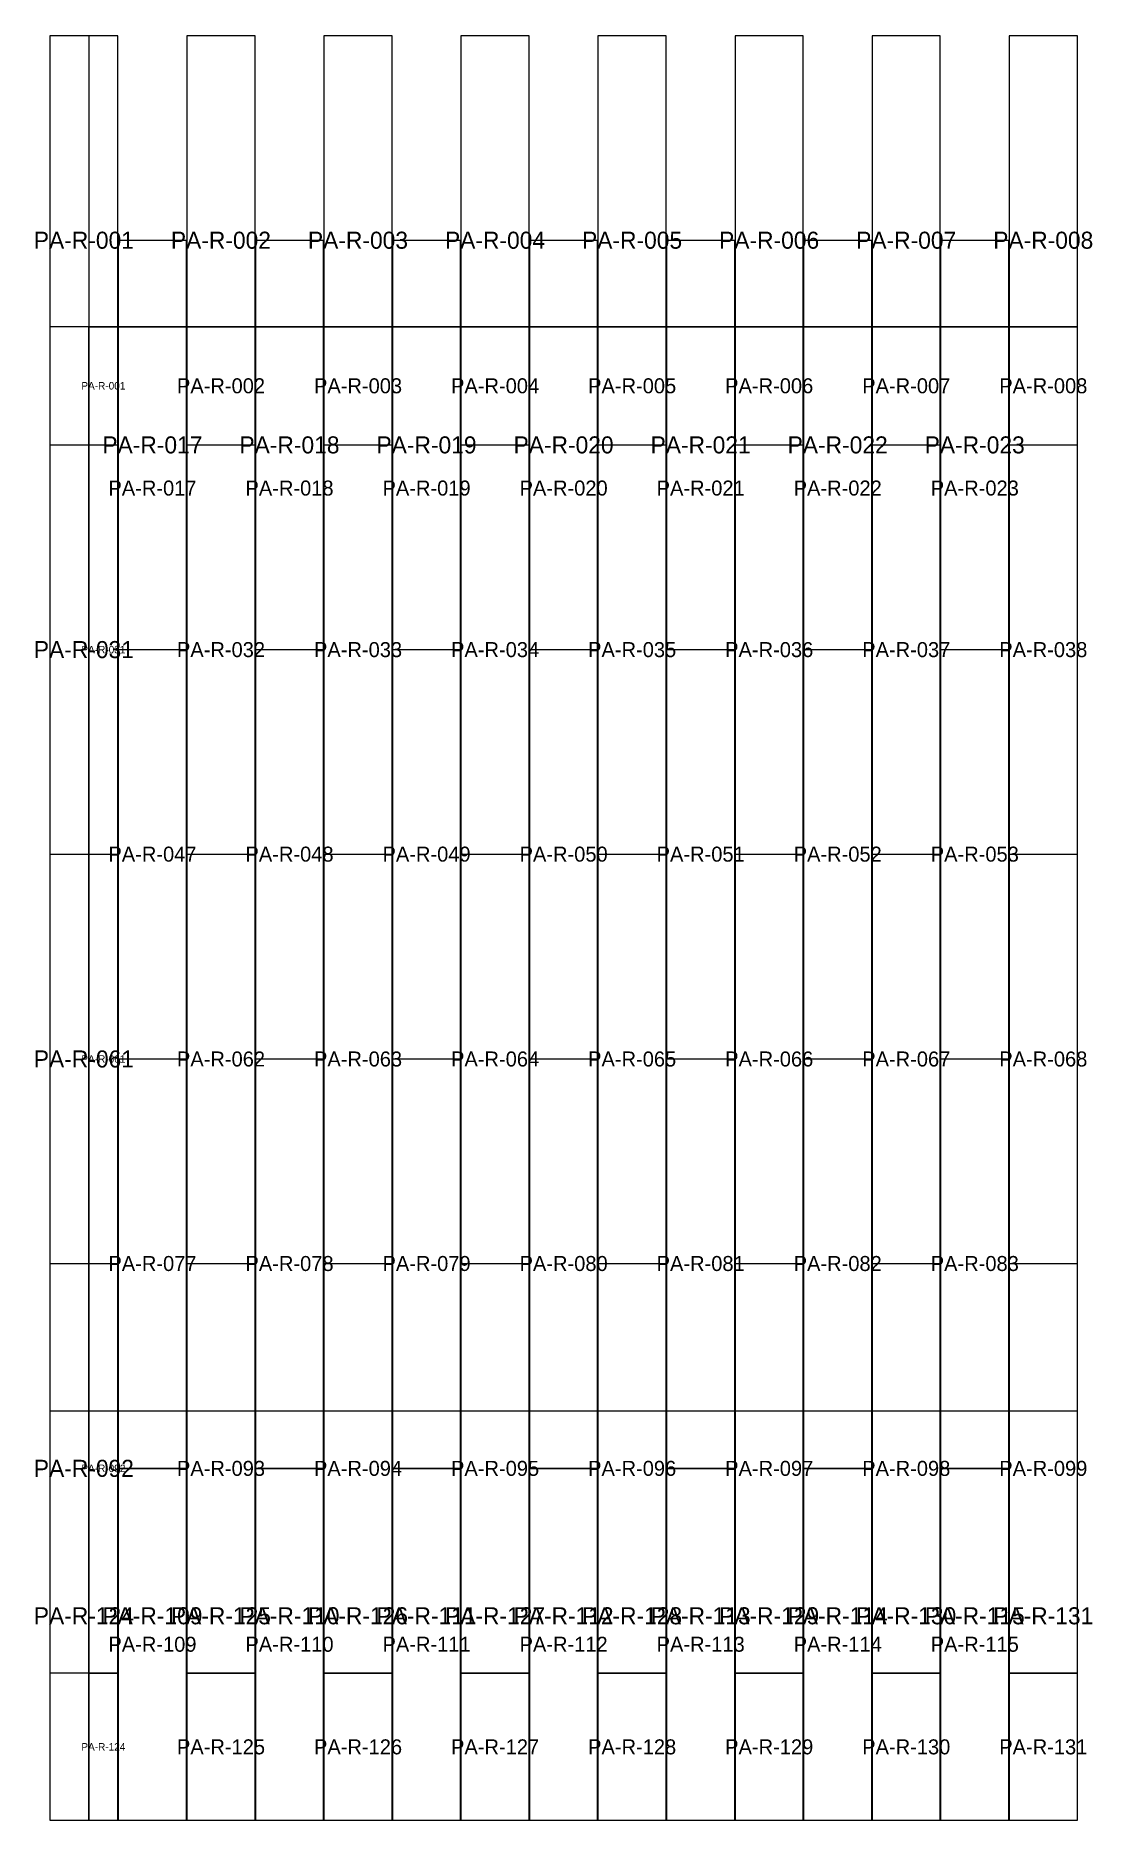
# Model space of a CAD drawing. Header units: metres. Extents: x 315 to 341.7, y -151.2 to -120.
# Drawn here: x 325.85 to 328.95, y -125.26 to -120.03 of the extents above; entities that cross this region are included whole.
import ezdxf
from ezdxf.enums import TextEntityAlignment as Align

# ---------------------------------------------------------------- set-up
doc = ezdxf.new("R2010")
doc.units = ezdxf.units.M
for name, color, linetype in [('ETIQUETAS', 7, 'Continuous'), ('PISO-ROYAL-WALNUT', 4, 'Continuous'), ('SOBRANTES-MAPA', 6, 'Continuous'), ('SOBRANTES-RECORTE', 2, 'Continuous'), ('SOBRANTES-TEXTO', 6, 'Continuous')]:
    doc.layers.add(name, color=color, linetype=linetype)

msp = doc.modelspace()

# ---------------------------------------------------------------- texts
at = {"layer": 'ETIQUETAS'}
for s, height, p in [('PA-R-001', 0.022, (326.05, -121.053)), ('PA-R-002', 0.044, (326.395, -121.053)), ('PA-R-003', 0.044, (326.797, -121.053)), ('PA-R-004', 0.044, (327.199, -121.053)), ('PA-R-005', 0.044, (327.601, -121.053)), ('PA-R-006', 0.044, (328.003, -121.053)), ('PA-R-007', 0.044, (328.405, -121.053)), ('PA-R-008', 0.044, (328.807, -121.053)), ('PA-R-017', 0.044, (326.194, -121.353)), ('PA-R-018', 0.044, (326.596, -121.353)), ('PA-R-019', 0.044, (326.998, -121.353)), ('PA-R-020', 0.044, (327.4, -121.353)), ('PA-R-021', 0.044, (327.802, -121.353)), ('PA-R-022', 0.044, (328.204, -121.353)), ('PA-R-023', 0.044, (328.606, -121.353)), ('PA-R-031', 0.022, (326.05, -121.827)), ('PA-R-032', 0.044, (326.395, -121.827)), ('PA-R-033', 0.044, (326.797, -121.827)), ('PA-R-034', 0.044, (327.199, -121.827)), ('PA-R-035', 0.044, (327.601, -121.827)), ('PA-R-036', 0.044, (328.003, -121.827)), ('PA-R-037', 0.044, (328.405, -121.827)), ('PA-R-038', 0.044, (328.807, -121.827)), ('PA-R-047', 0.044, (326.194, -122.427)), ('PA-R-048', 0.044, (326.596, -122.427)), ('PA-R-049', 0.044, (326.998, -122.427)), ('PA-R-050', 0.044, (327.4, -122.427)), ('PA-R-051', 0.044, (327.802, -122.427)), ('PA-R-052', 0.044, (328.204, -122.427)), ('PA-R-053', 0.044, (328.606, -122.427)), ('PA-R-061', 0.022, (326.05, -123.028)), ('PA-R-062', 0.044, (326.395, -123.028)), ('PA-R-063', 0.044, (326.797, -123.028)), ('PA-R-064', 0.044, (327.199, -123.028)), ('PA-R-065', 0.044, (327.601, -123.028)), ('PA-R-066', 0.044, (328.003, -123.028)), ('PA-R-067', 0.044, (328.405, -123.028)), ('PA-R-068', 0.044, (328.807, -123.028)), ('PA-R-077', 0.044, (326.194, -123.628)), ('PA-R-078', 0.044, (326.596, -123.628)), ('PA-R-079', 0.044, (326.998, -123.628)), ('PA-R-080', 0.044, (327.4, -123.628)), ('PA-R-081', 0.044, (327.802, -123.628)), ('PA-R-082', 0.044, (328.204, -123.628)), ('PA-R-083', 0.044, (328.606, -123.628)), ('PA-R-092', 0.022, (326.05, -124.229)), ('PA-R-093', 0.044, (326.395, -124.229)), ('PA-R-094', 0.044, (326.797, -124.229)), ('PA-R-095', 0.044, (327.199, -124.229)), ('PA-R-096', 0.044, (327.601, -124.229)), ('PA-R-097', 0.044, (328.003, -124.229)), ('PA-R-098', 0.044, (328.405, -124.229)), ('PA-R-099', 0.044, (328.807, -124.229)), ('PA-R-109', 0.044, (326.194, -124.745)), ('PA-R-110', 0.044, (326.596, -124.745)), ('PA-R-111', 0.044, (326.998, -124.745)), ('PA-R-112', 0.044, (327.4, -124.745)), ('PA-R-113', 0.044, (327.802, -124.745)), ('PA-R-114', 0.044, (328.204, -124.745)), ('PA-R-115', 0.044, (328.606, -124.745)), ('PA-R-125', 0.044, (326.395, -125.046)), ('PA-R-126', 0.044, (326.797, -125.046)), ('PA-R-127', 0.044, (327.199, -125.046)), ('PA-R-128', 0.044, (327.601, -125.046)), ('PA-R-129', 0.044, (328.003, -125.046)), ('PA-R-130', 0.044, (328.405, -125.046)), ('PA-R-131', 0.044, (328.807, -125.046)), ('PA-R-124', 0.022, (326.05, -125.046))]:
    msp.add_text(s, height=height, dxfattribs=at).set_placement(p, align=Align.MIDDLE_CENTER)
at = {"layer": 'SOBRANTES-TEXTO'}
for s, p in [('PA-R-001', (325.9928, -120.6259)), ('PA-R-002', (326.3948, -120.6259)), ('PA-R-003', (326.7968, -120.6259)), ('PA-R-004', (327.1988, -120.6259)), ('PA-R-005', (327.6008, -120.6259)), ('PA-R-006', (328.0028, -120.6259)), ('PA-R-007', (328.4048, -120.6259)), ('PA-R-008', (328.8068, -120.6259)), ('PA-R-017', (326.1938, -121.2264)), ('PA-R-018', (326.5958, -121.2264)), ('PA-R-019', (326.9978, -121.2264)), ('PA-R-020', (327.3998, -121.2264)), ('PA-R-021', (327.8018, -121.2264)), ('PA-R-022', (328.2038, -121.2264)), ('PA-R-023', (328.6058, -121.2264)), ('PA-R-031', (325.9928, -121.8269)), ('PA-R-061', (325.9928, -123.0279)), ('PA-R-092', (325.9928, -124.2289)), ('PA-R-124', (325.9928, -124.6615)), ('PA-R-109', (326.1938, -124.6615)), ('PA-R-125', (326.3948, -124.6615)), ('PA-R-110', (326.5958, -124.6615)), ('PA-R-126', (326.7968, -124.6615)), ('PA-R-111', (326.9978, -124.6615)), ('PA-R-127', (327.1988, -124.6615)), ('PA-R-112', (327.3998, -124.6615)), ('PA-R-128', (327.6008, -124.6615)), ('PA-R-113', (327.8018, -124.6615)), ('PA-R-129', (328.0028, -124.6615)), ('PA-R-114', (328.2038, -124.6615)), ('PA-R-130', (328.4048, -124.6615)), ('PA-R-115', (328.6058, -124.6615)), ('PA-R-131', (328.8068, -124.6615))]:
    msp.add_text(s, height=0.05, dxfattribs=at).set_placement(p, align=Align.MIDDLE_CENTER)

# ---------------------------------------------------------------- linework, layer by layer
at = {"layer": 'PISO-ROYAL-WALNUT'}
for points in [[(326.007, -121.2259), (326.0928, -121.2259), (326.0928, -120.8797), (326.007, -120.8797)], [(326.0938, -121.8264), (326.2938, -121.8264), (326.2938, -120.8797), (326.0938, -120.8797)], [(326.2948, -121.2259), (326.4948, -121.2259), (326.4948, -120.8797), (326.2948, -120.8797)], [(326.4958, -121.8264), (326.6958, -121.8264), (326.6958, -120.8797), (326.4958, -120.8797)], [(326.6968, -121.2259), (326.8968, -121.2259), (326.8968, -120.8797), (326.6968, -120.8797)], [(326.8978, -121.8264), (327.0978, -121.8264), (327.0978, -120.8797), (326.8978, -120.8797)], [(327.0988, -121.2259), (327.2988, -121.2259), (327.2988, -120.8797), (327.0988, -120.8797)], [(327.2998, -121.8264), (327.4998, -121.8264), (327.4998, -120.8797), (327.2998, -120.8797)], [(327.5008, -121.2259), (327.7008, -121.2259), (327.7008, -120.8797), (327.5008, -120.8797)], [(327.7018, -121.8264), (327.9018, -121.8264), (327.9018, -120.8797), (327.7018, -120.8797)], [(327.9028, -121.2259), (328.1028, -121.2259), (328.1028, -120.8797), (327.9028, -120.8797)], [(328.1038, -121.8264), (328.3038, -121.8264), (328.3038, -120.8797), (328.1038, -120.8797)], [(328.3048, -121.2259), (328.5048, -121.2259), (328.5048, -120.8797), (328.3048, -120.8797)], [(328.5058, -121.8264), (328.7058, -121.8264), (328.7058, -120.8797), (328.5058, -120.8797)], [(328.7068, -121.2259), (328.9068, -121.2259), (328.9068, -120.8797), (328.7068, -120.8797)], [(326.007, -122.4269), (326.0928, -122.4269), (326.0928, -121.2269), (326.007, -121.2269)], [(326.2948, -122.4269), (326.4948, -122.4269), (326.4948, -121.2269), (326.2948, -121.2269)], [(326.6968, -122.4269), (326.8968, -122.4269), (326.8968, -121.2269), (326.6968, -121.2269)], [(327.0988, -122.4269), (327.2988, -122.4269), (327.2988, -121.2269), (327.0988, -121.2269)], [(327.5008, -122.4269), (327.7008, -122.4269), (327.7008, -121.2269), (327.5008, -121.2269)], [(327.9028, -122.4269), (328.1028, -122.4269), (328.1028, -121.2269), (327.9028, -121.2269)], [(328.3048, -122.4269), (328.5048, -122.4269), (328.5048, -121.2269), (328.3048, -121.2269)], [(328.7068, -122.4269), (328.9068, -122.4269), (328.9068, -121.2269), (328.7068, -121.2269)], [(326.0938, -123.0274), (326.2938, -123.0274), (326.2938, -121.8274), (326.0938, -121.8274)], [(326.4958, -123.0274), (326.6958, -123.0274), (326.6958, -121.8274), (326.4958, -121.8274)], [(326.8978, -123.0274), (327.0978, -123.0274), (327.0978, -121.8274), (326.8978, -121.8274)], [(327.2998, -123.0274), (327.4998, -123.0274), (327.4998, -121.8274), (327.2998, -121.8274)], [(327.7018, -123.0274), (327.9018, -123.0274), (327.9018, -121.8274), (327.7018, -121.8274)], [(328.1038, -123.0274), (328.3038, -123.0274), (328.3038, -121.8274), (328.1038, -121.8274)], [(328.5058, -123.0274), (328.7058, -123.0274), (328.7058, -121.8274), (328.5058, -121.8274)], [(326.007, -123.6279), (326.0928, -123.6279), (326.0928, -122.4279), (326.007, -122.4279)], [(326.2948, -123.6279), (326.4948, -123.6279), (326.4948, -122.4279), (326.2948, -122.4279)], [(326.6968, -123.6279), (326.8968, -123.6279), (326.8968, -122.4279), (326.6968, -122.4279)], [(327.0988, -123.6279), (327.2988, -123.6279), (327.2988, -122.4279), (327.0988, -122.4279)], [(327.5008, -123.6279), (327.7008, -123.6279), (327.7008, -122.4279), (327.5008, -122.4279)], [(327.9028, -123.6279), (328.1028, -123.6279), (328.1028, -122.4279), (327.9028, -122.4279)], [(328.3048, -123.6279), (328.5048, -123.6279), (328.5048, -122.4279), (328.3048, -122.4279)], [(328.7068, -123.6279), (328.9068, -123.6279), (328.9068, -122.4279), (328.7068, -122.4279)], [(326.0938, -124.2284), (326.2938, -124.2284), (326.2938, -123.0284), (326.0938, -123.0284)], [(326.4958, -124.2284), (326.6958, -124.2284), (326.6958, -123.0284), (326.4958, -123.0284)], [(326.8978, -124.2284), (327.0978, -124.2284), (327.0978, -123.0284), (326.8978, -123.0284)], [(327.2998, -124.2284), (327.4998, -124.2284), (327.4998, -123.0284), (327.2998, -123.0284)], [(327.7018, -124.2284), (327.9018, -124.2284), (327.9018, -123.0284), (327.7018, -123.0284)], [(328.1038, -124.2284), (328.3038, -124.2284), (328.3038, -123.0284), (328.1038, -123.0284)], [(328.5058, -124.2284), (328.7058, -124.2284), (328.7058, -123.0284), (328.5058, -123.0284)], [(326.007, -124.8289), (326.0928, -124.8289), (326.0928, -123.6289), (326.007, -123.6289)], [(326.2948, -124.8289), (326.4948, -124.8289), (326.4948, -123.6289), (326.2948, -123.6289)], [(326.6968, -124.8289), (326.8968, -124.8289), (326.8968, -123.6289), (326.6968, -123.6289)], [(327.0988, -124.8289), (327.2988, -124.8289), (327.2988, -123.6289), (327.0988, -123.6289)], [(327.5008, -124.8289), (327.7008, -124.8289), (327.7008, -123.6289), (327.5008, -123.6289)], [(327.9028, -124.8289), (328.1028, -124.8289), (328.1028, -123.6289), (327.9028, -123.6289)], [(328.3048, -124.8289), (328.5048, -124.8289), (328.5048, -123.6289), (328.3048, -123.6289)], [(328.7068, -124.8289), (328.9068, -124.8289), (328.9068, -123.6289), (328.7068, -123.6289)], [(326.0938, -125.2615), (326.2938, -125.2615), (326.2938, -124.2295), (326.0938, -124.2295)], [(326.4958, -125.2615), (326.6958, -125.2615), (326.6958, -124.2295), (326.4958, -124.2295)], [(326.8978, -125.2615), (327.0978, -125.2615), (327.0978, -124.2295), (326.8978, -124.2295)], [(327.2998, -125.2615), (327.4998, -125.2615), (327.4998, -124.2295), (327.2998, -124.2295)], [(327.7018, -125.2615), (327.9018, -125.2615), (327.9018, -124.2295), (327.7018, -124.2295)], [(328.1038, -125.2615), (328.3038, -125.2615), (328.3038, -124.2295), (328.1038, -124.2295)], [(328.5058, -125.2615), (328.7058, -125.2615), (328.7058, -124.2295), (328.5058, -124.2295)], [(326.007, -125.2615), (326.0928, -125.2615), (326.0928, -124.83), (326.007, -124.83)], [(326.2948, -125.2615), (326.4948, -125.2615), (326.4948, -124.83), (326.2948, -124.83)], [(326.6968, -125.2615), (326.8968, -125.2615), (326.8968, -124.83), (326.6968, -124.83)], [(327.0988, -125.2615), (327.2988, -125.2615), (327.2988, -124.83), (327.0988, -124.83)], [(327.5008, -125.2615), (327.7008, -125.2615), (327.7008, -124.83), (327.5008, -124.83)], [(327.9028, -125.2615), (328.1028, -125.2615), (328.1028, -124.83), (327.9028, -124.83)], [(328.3048, -125.2615), (328.5048, -125.2615), (328.5048, -124.83), (328.3048, -124.83)], [(328.7068, -125.2615), (328.9068, -125.2615), (328.9068, -124.83), (328.7068, -124.83)]]:
    msp.add_lwpolyline(points, close=True, dxfattribs=at)
at = {"layer": 'SOBRANTES-MAPA'}
for points in [[(325.8928, -121.2259), (326.0928, -121.2259), (326.0928, -120.0259), (325.8928, -120.0259)], [(326.2948, -121.2259), (326.4948, -121.2259), (326.4948, -120.0259), (326.2948, -120.0259)], [(326.6968, -121.2259), (326.8968, -121.2259), (326.8968, -120.0259), (326.6968, -120.0259)], [(327.0988, -121.2259), (327.2988, -121.2259), (327.2988, -120.0259), (327.0988, -120.0259)], [(327.5008, -121.2259), (327.7008, -121.2259), (327.7008, -120.0259), (327.5008, -120.0259)], [(327.9028, -121.2259), (328.1028, -121.2259), (328.1028, -120.0259), (327.9028, -120.0259)], [(328.3048, -121.2259), (328.5048, -121.2259), (328.5048, -120.0259), (328.3048, -120.0259)], [(328.7068, -121.2259), (328.9068, -121.2259), (328.9068, -120.0259), (328.7068, -120.0259)], [(326.0938, -121.8264), (326.2938, -121.8264), (326.2938, -120.6264), (326.0938, -120.6264)], [(326.4958, -121.8264), (326.6958, -121.8264), (326.6958, -120.6264), (326.4958, -120.6264)], [(326.8978, -121.8264), (327.0978, -121.8264), (327.0978, -120.6264), (326.8978, -120.6264)], [(327.2998, -121.8264), (327.4998, -121.8264), (327.4998, -120.6264), (327.2998, -120.6264)], [(327.7018, -121.8264), (327.9018, -121.8264), (327.9018, -120.6264), (327.7018, -120.6264)], [(328.1038, -121.8264), (328.3038, -121.8264), (328.3038, -120.6264), (328.1038, -120.6264)], [(328.5058, -121.8264), (328.7058, -121.8264), (328.7058, -120.6264), (328.5058, -120.6264)], [(325.8928, -122.4269), (326.0928, -122.4269), (326.0928, -121.2269), (325.8928, -121.2269)], [(325.8928, -123.6279), (326.0928, -123.6279), (326.0928, -122.4279), (325.8928, -122.4279)], [(325.8928, -124.8289), (326.0928, -124.8289), (326.0928, -123.6289), (325.8928, -123.6289)], [(325.8928, -125.2615), (326.0928, -125.2615), (326.0928, -124.0615), (325.8928, -124.0615)], [(326.0938, -125.2615), (326.2938, -125.2615), (326.2938, -124.0615), (326.0938, -124.0615)], [(326.2948, -125.2615), (326.4948, -125.2615), (326.4948, -124.0615), (326.2948, -124.0615)], [(326.4958, -125.2615), (326.6958, -125.2615), (326.6958, -124.0615), (326.4958, -124.0615)], [(326.6968, -125.2615), (326.8968, -125.2615), (326.8968, -124.0615), (326.6968, -124.0615)], [(326.8978, -125.2615), (327.0978, -125.2615), (327.0978, -124.0615), (326.8978, -124.0615)], [(327.0988, -125.2615), (327.2988, -125.2615), (327.2988, -124.0615), (327.0988, -124.0615)], [(327.2998, -125.2615), (327.4998, -125.2615), (327.4998, -124.0615), (327.2998, -124.0615)], [(327.5008, -125.2615), (327.7008, -125.2615), (327.7008, -124.0615), (327.5008, -124.0615)], [(327.7018, -125.2615), (327.9018, -125.2615), (327.9018, -124.0615), (327.7018, -124.0615)], [(327.9028, -125.2615), (328.1028, -125.2615), (328.1028, -124.0615), (327.9028, -124.0615)], [(328.1038, -125.2615), (328.3038, -125.2615), (328.3038, -124.0615), (328.1038, -124.0615)], [(328.3048, -125.2615), (328.5048, -125.2615), (328.5048, -124.0615), (328.3048, -124.0615)], [(328.5058, -125.2615), (328.7058, -125.2615), (328.7058, -124.0615), (328.5058, -124.0615)], [(328.7068, -125.2615), (328.9068, -125.2615), (328.9068, -124.0615), (328.7068, -124.0615)]]:
    msp.add_lwpolyline(points, close=True, dxfattribs=at)
at = {"layer": 'SOBRANTES-RECORTE'}
for points in [[(326.007, -120.8797), (326.0928, -120.8797), (326.0928, -120.0259), (326.007, -120.0259)], [(326.2948, -120.8797), (326.4948, -120.8797), (326.4948, -120.0259), (326.2948, -120.0259)], [(326.6968, -120.8797), (326.8968, -120.8797), (326.8968, -120.0259), (326.6968, -120.0259)], [(327.0988, -120.8797), (327.2988, -120.8797), (327.2988, -120.0259), (327.0988, -120.0259)], [(327.5008, -120.8797), (327.7008, -120.8797), (327.7008, -120.0259), (327.5008, -120.0259)], [(327.9028, -120.8797), (328.1028, -120.8797), (328.1028, -120.0259), (327.9028, -120.0259)], [(328.3048, -120.8797), (328.5048, -120.8797), (328.5048, -120.0259), (328.3048, -120.0259)], [(328.7068, -120.8797), (328.9068, -120.8797), (328.9068, -120.0259), (328.7068, -120.0259)], [(326.0938, -120.8797), (326.2938, -120.8797), (326.2938, -120.6264), (326.0938, -120.6264)], [(326.4958, -120.8797), (326.6958, -120.8797), (326.6958, -120.6264), (326.4958, -120.6264)], [(326.8978, -120.8797), (327.0978, -120.8797), (327.0978, -120.6264), (326.8978, -120.6264)], [(327.2998, -120.8797), (327.4998, -120.8797), (327.4998, -120.6264), (327.2998, -120.6264)], [(327.7018, -120.8797), (327.9018, -120.8797), (327.9018, -120.6264), (327.7018, -120.6264)], [(328.1038, -120.8797), (328.3038, -120.8797), (328.3038, -120.6264), (328.1038, -120.6264)], [(328.5058, -120.8797), (328.7058, -120.8797), (328.7058, -120.6264), (328.5058, -120.6264)], [(325.8928, -121.2259), (326.007, -121.2259), (326.007, -120.8797), (325.8928, -120.8797)], [(325.8928, -122.4269), (326.007, -122.4269), (326.007, -121.2269), (325.8928, -121.2269)], [(325.8928, -123.6279), (326.007, -123.6279), (326.007, -122.4279), (325.8928, -122.4279)], [(325.8928, -124.8289), (326.007, -124.8289), (326.007, -123.6289), (325.8928, -123.6289)], [(326.007, -124.83), (326.0928, -124.83), (326.0928, -124.0615), (326.007, -124.0615)], [(326.0938, -124.2295), (326.2938, -124.2295), (326.2938, -124.0615), (326.0938, -124.0615)], [(326.2948, -124.83), (326.4948, -124.83), (326.4948, -124.0615), (326.2948, -124.0615)], [(326.4958, -124.2295), (326.6958, -124.2295), (326.6958, -124.0615), (326.4958, -124.0615)], [(326.6968, -124.83), (326.8968, -124.83), (326.8968, -124.0615), (326.6968, -124.0615)], [(326.8978, -124.2295), (327.0978, -124.2295), (327.0978, -124.0615), (326.8978, -124.0615)], [(327.0988, -124.83), (327.2988, -124.83), (327.2988, -124.0615), (327.0988, -124.0615)], [(327.2998, -124.2295), (327.4998, -124.2295), (327.4998, -124.0615), (327.2998, -124.0615)], [(327.5008, -124.83), (327.7008, -124.83), (327.7008, -124.0615), (327.5008, -124.0615)], [(327.7018, -124.2295), (327.9018, -124.2295), (327.9018, -124.0615), (327.7018, -124.0615)], [(327.9028, -124.83), (328.1028, -124.83), (328.1028, -124.0615), (327.9028, -124.0615)], [(328.1038, -124.2295), (328.3038, -124.2295), (328.3038, -124.0615), (328.1038, -124.0615)], [(328.3048, -124.83), (328.5048, -124.83), (328.5048, -124.0615), (328.3048, -124.0615)], [(328.5058, -124.2295), (328.7058, -124.2295), (328.7058, -124.0615), (328.5058, -124.0615)], [(328.7068, -124.83), (328.9068, -124.83), (328.9068, -124.0615), (328.7068, -124.0615)], [(325.8928, -125.2615), (326.007, -125.2615), (326.007, -124.83), (325.8928, -124.83)]]:
    msp.add_lwpolyline(points, close=True, dxfattribs=at)

msp.set_redraw_order([(e.dxf.handle, doc.entitydb.next_handle()) for e in msp.query("TEXT MTEXT ATTDEF DIMENSION ARC_DIMENSION")])  # texts and dimensions are drawn at this point

doc.saveas('drawing.dxf')
